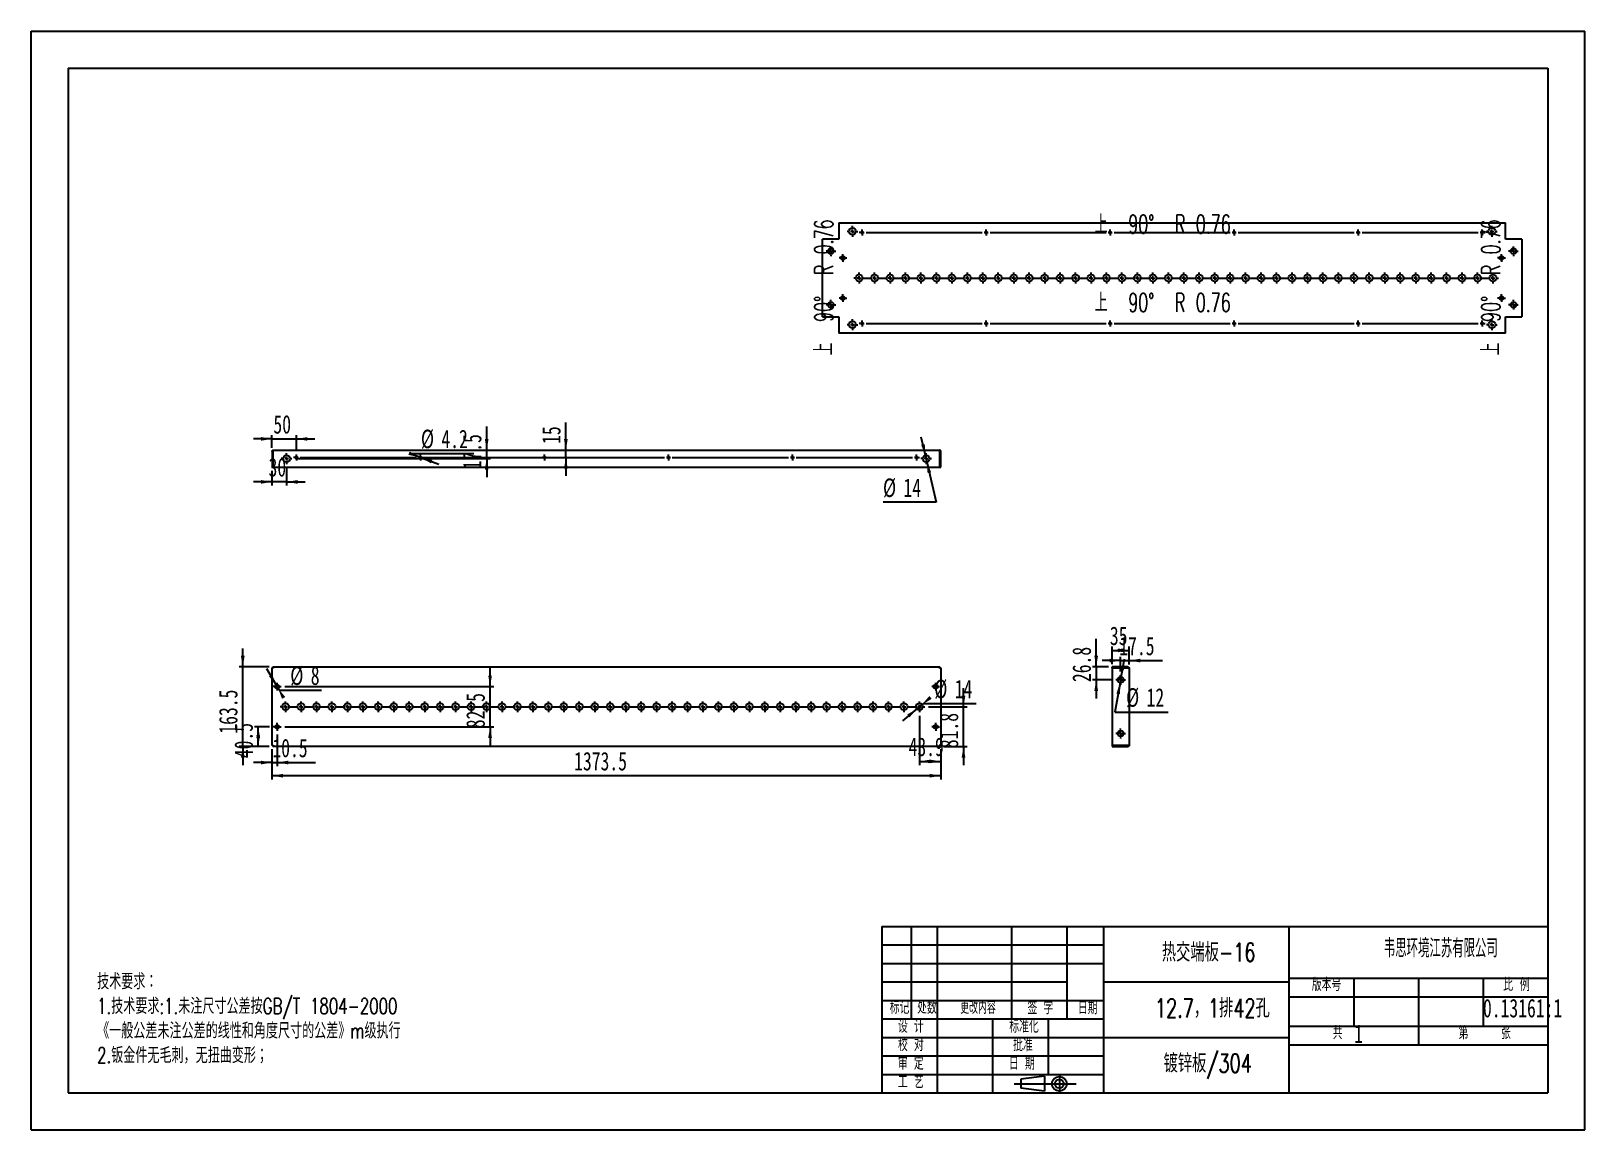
# Model space of a CAD drawing. Extents: x 0 to 3191, y 0 to 2257.
import ezdxf

# ---------------------------------------------------------------- set-up
doc = ezdxf.new("R2010")
doc.units = 0
doc.header["$LTSCALE"] = 7.598189
doc.layers.get('0').update_dxf_attribs({"linetype": 'CONTINUOUS'})
for name, color, linetype in [('粗实线', 7, 'CONTINUOUS'), ('细实线', 7, 'CONTINUOUS'), ('轮廓线层', 7, 'CONTINUOUS')]:
    doc.layers.add(name, color=color, linetype=linetype)
doc.styles.add('SLDTEXTSTYLE0', font='TXT', dxfattribs={"width": 0.7, "bigfont": 'bigfont'})
doc.styles.add('SLDTEXTSTYLE1', font='TXT', dxfattribs={"width": 0.56, "bigfont": 'bigfont'})
doc.styles.add('SLDTEXTSTYLE2', font='TXT', dxfattribs={"width": 0.49, "bigfont": 'bigfont'})
doc.styles.add('SLDTEXTSTYLE3', font='TXT', dxfattribs={"width": 0.54, "bigfont": 'bigfont'})
doc.styles.add('SLDTEXTSTYLE4', font='TXT', dxfattribs={"width": 0.63, "bigfont": 'bigfont'})
doc.styles.add('SLDTEXTSTYLE5', font='TXT', dxfattribs={"width": 0.586667, "bigfont": 'bigfont'})
doc.styles.add('SLDTEXTSTYLE6', font='TXT', dxfattribs={"width": 0.7})
doc.styles.add('SLDTEXTSTYLE7', font='TXT', dxfattribs={"width": 0.628571, "bigfont": 'bigfont'})
doc.dimstyles.new('SLDDIMSTYLE0', dxfattribs={"dimtxt": 37.990945, "dimasz": 22.794567, "dimexe": 0, "dimexo": 0.0625, "dimgap": 9.497736, "dimtad": 2, "dimdec": 1, "dimrnd": 1e-09, "dimzin": 12, "dimtxsty": 'SLDTEXTSTYLE6', "dimsah": 1, "dimcen": 0.09, "dimazin": 3, "dimtfac": 1, "dimtdec": 1, "dimtofl": 0, "dimtmove": 0, "dimatfit": 3, "dimtolj": 1, "dimtzin": 12})
doc.dimstyles.new('SLDDIMSTYLE1', dxfattribs={"dimtxt": 37.990945, "dimasz": 22.794567, "dimexe": 0, "dimexo": 0.0625, "dimgap": 9.497736, "dimtad": 2, "dimdec": 1, "dimrnd": 1e-09, "dimzin": 12, "dimtxsty": 'SLDTEXTSTYLE6', "dimsah": 1, "dimcen": 0.09, "dimazin": 3, "dimtfac": 1, "dimtdec": 1, "dimtmove": 0, "dimatfit": 3, "dimtolj": 1, "dimtzin": 12})
doc.dimstyles.new('SLDDIMSTYLE2', dxfattribs={"dimtxt": 37.990945, "dimasz": 22.794567, "dimexe": 0, "dimexo": 0.0625, "dimgap": 9.497736, "dimtad": 0, "dimtih": 1, "dimtoh": 1, "dimdec": 1, "dimrnd": 1e-09, "dimzin": 12, "dimtxsty": 'SLDTEXTSTYLE6', "dimsah": 1, "dimcen": 0, "dimazin": 3, "dimtfac": 1, "dimtdec": 1, "dimtmove": 0, "dimatfit": 3, "dimtolj": 1, "dimtzin": 12})

msp = doc.modelspace()

# ---------------------------------------------------------------- texts
at = {"color": 7, "linetype": 'CONTINUOUS', "char_height": 37.9909, "attachment_point": 2, "rotation": 90, "style": 'SLDTEXTSTYLE7'}
for insert in [(1609.02, 1730.2), (2979.1, 1730.2)]:
    msp.add_mtext('上  90°  R 0.76', dxfattribs=dict(at, insert=insert))
at = {"color": 7, "linetype": 'CONTINUOUS', "char_height": 37.9909, "attachment_point": 2, "style": 'SLDTEXTSTYLE7'}
for insert in [(2324.21, 1879.07), (2324.21, 1718.13)]:
    msp.add_mtext('上  90°  R 0.76', dxfattribs=dict(at, insert=insert))
at = {"layer": '细实线', "color": 7}
for s, insert, char_height, attachment_point, style in [('热交端板-16', (2418.5, 383.8), 37.991, 2, 'SLDTEXTSTYLE0'), ('韦思环境江苏有限公司', (2895.32, 392.12), 37.991, 2, 'SLDTEXTSTYLE1'), ('12.7，1排42孔', (2426.07, 269.15), 37.991, 2, 'SLDTEXTSTYLE0'), ('0.13161:1', (3063.26, 269.15), 37.991, 2, 'SLDTEXTSTYLE6'), ('1', (2717.2, 216.38), 37.99, 1, 'SLDTEXTSTYLE6'), ('1', (2717.2, 216.38), 37.99, 1, 'SLDTEXTSTYLE6'), ('镀锌板/304', (2416.49, 155.89), 37.991, 2, 'SLDTEXTSTYLE0')]:
    msp.add_mtext(s, dxfattribs=dict(at, insert=insert, char_height=char_height, attachment_point=attachment_point, style=style))
at = {"layer": '细实线', "attachment_point": 2}
for s, insert, char_height, style in [('版本号', (2660.59, 311.86), 26.594, 'SLDTEXTSTYLE4'), ('比 例', (3050.71, 311.86), 26.594, 'SLDTEXTSTYLE5'), ('标记', (1783.65, 264.93), 26.594, 'SLDTEXTSTYLE1'), ('处数', (1839.88, 264.93), 26.594, 'SLDTEXTSTYLE1'), ('更改内容', (1944.86, 264.93), 26.594, 'SLDTEXTSTYLE2'), ('签 字', (2072.81, 264.1), 26.594, 'SLDTEXTSTYLE3'), ('日期', (2169.99, 264.1), 26.594, 'SLDTEXTSTYLE1'), ('设 计', (1806.88, 226.11), 26.594, 'SLDTEXTSTYLE3'), ('标准化', (2039.27, 226.11), 26.594, 'SLDTEXTSTYLE1'), ('共', (2683.38, 212.87), 26.59, 'SLDTEXTSTYLE4'), ('第', (2941.92, 212.87), 26.59, 'SLDTEXTSTYLE4'), ('张', (3028.92, 212.87), 26.59, 'SLDTEXTSTYLE4'), ('张', (3028.92, 212.87), 26.59, 'SLDTEXTSTYLE4'), ('校 对', (1806.88, 188.31), 26.594, 'SLDTEXTSTYLE3'), ('批准', (2037.02, 188.31), 26.594, 'SLDTEXTSTYLE1'), ('审 定', (1806.88, 150.13), 26.594, 'SLDTEXTSTYLE3'), ('日 期', (2034.82, 150.13), 26.594, 'SLDTEXTSTYLE3'), ('工 艺', (1806.88, 112.14), 26.594, 'SLDTEXTSTYLE3')]:
    msp.add_mtext(s, dxfattribs=dict(at, insert=insert, char_height=char_height, style=style))

# ---------------------------------------------------------------- blocks, each defined once
blk = doc.blocks.new('块6')
at = {"color": 7, "linetype": 'CONTINUOUS'}
for p, q in [((966.9, 1179.7), (906.1, 1172.1)), ((906.1, 1172.1), (906.1, 1149.3)), ((966.9, 1179.7), (966.9, 1141.7)), ((966.9, 1141.7), (906.1, 1149.3))]:
    blk.add_line(p, q, dxfattribs=at)
at = {"layer": '轮廓线层', "color": 7}
for p, q in [((888.9, 1160.4), (1047.9, 1160.4)), ((1004.7, 1182.9), (1004.7, 1138))]:
    blk.add_line(p, q, dxfattribs=at)
for radius in [19, 11.4]:
    blk.add_circle((1004.7, 1160.4), radius, dxfattribs=at)
blk = doc.blocks.new('SW_NOTE_0')
at = {"layer": '细实线', "color": 0, "attachment_point": 1, "style": 'SLDTEXTSTYLE0'}
for s, insert, char_height in [('技术要求：', (0, 41.5), 32.17), ('1.技术要求:1.未注尺寸公差按GB/T 1804-2000', (0, -9), 32.166), ('《一般公差未注公差的线性和角度尺寸的公差》m级执行', (0, -59.5), 32.166), ('2.钣金件无毛刺，无扭曲变形；', (0, -110), 32.166)]:
    blk.add_mtext(s, dxfattribs=dict(at, insert=insert, char_height=char_height))
blk = doc.blocks.new('_D')
at = {"layer": '细实线'}
for p, q in [((494.8, 781.7), (494.8, 719.8)), ((1868.3, 781.7), (1868.3, 719.8)), ((1868.3, 727.4), (494.8, 727.4))]:
    blk.add_line(p, q, dxfattribs=at)
for points in [[(494.8, 727.4), (517.6, 723.6), (517.6, 731.2)], [(1868.3, 727.4), (1845.5, 731.2), (1845.5, 723.6)]]:
    blk.add_solid(points, dxfattribs=at)
at = {"layer": '细实线', "insert": (1115.3, 776.3), "char_height": 37.99, "attachment_point": 1, "style": 'SLDTEXTSTYLE6'}
blk.add_mtext('1373.5', dxfattribs=at)
blk = doc.blocks.new('_D_1')
at = {"layer": '细实线'}
for p, q in [((434.8, 950.9), (434.8, 988.9)), ((489.2, 950.9), (427.2, 950.9)), ((434.8, 787.4), (434.8, 950.9)), ((489.2, 787.4), (427.2, 787.4)), ((434.8, 787.4), (434.8, 749.4))]:
    blk.add_line(p, q, dxfattribs=at)
for points in [[(434.8, 950.9), (438.6, 973.7), (431, 973.7)], [(434.8, 787.4), (431, 764.6), (438.6, 764.6)]]:
    blk.add_solid(points, dxfattribs=at)
at = {"layer": '细实线', "insert": (385.8, 813.8), "char_height": 37.99, "attachment_point": 1, "rotation": 90, "style": 'SLDTEXTSTYLE6'}
blk.add_mtext('163.5', dxfattribs=at)
blk = doc.blocks.new('_D_2')
at = {"layer": '细实线'}
for p, q in [((1824.4, 850.5), (1824.4, 749.2)), ((1868.3, 781.7), (1868.3, 749.2)), ((1824.4, 756.8), (1868.3, 756.8))]:
    blk.add_line(p, q, dxfattribs=at)
for points in [[(1824.4, 756.8), (1847.2, 753), (1847.2, 760.6)], [(1868.3, 756.8), (1845.5, 760.6), (1845.5, 753)]]:
    blk.add_solid(points, dxfattribs=at)
at = {"layer": '细实线', "insert": (1802.2, 805.8), "char_height": 37.99, "attachment_point": 1, "style": 'SLDTEXTSTYLE6'}
blk.add_mtext('43.9', dxfattribs=at)
blk = doc.blocks.new('_D_3')
at = {"layer": '细实线'}
for p, q in [((1915, 869.1), (1915, 907.1)), ((1843, 869.1), (1922.6, 869.1)), ((1915, 787.4), (1915, 869.1)), ((1874, 787.4), (1922.6, 787.4)), ((1915, 787.4), (1915, 749.4))]:
    blk.add_line(p, q, dxfattribs=at)
for points in [[(1915, 869.1), (1918.8, 891.9), (1911.2, 891.9)], [(1915, 787.4), (1911.2, 764.6), (1918.8, 764.6)]]:
    blk.add_solid(points, dxfattribs=at)
at = {"layer": '细实线', "insert": (1866, 784), "char_height": 37.99, "attachment_point": 1, "rotation": 90, "style": 'SLDTEXTSTYLE6'}
blk.add_mtext('81.8', dxfattribs=at)
blk = doc.blocks.new('_D_4')
at = {"layer": '细实线'}
for p, q in [((1819.1, 864.6), (1789.9, 840.2)), ((1819.1, 864.6), (1829.8, 873.6)), ((1829.8, 873.6), (1832.2, 875.6)), ((1832.2, 875.6), (1941.2, 875.6))]:
    blk.add_line(p, q, dxfattribs=at)
for points in [[(1819.1, 864.6), (1799.2, 852.9), (1804, 847.1)], [(1829.8, 873.6), (1849.7, 885.3), (1844.8, 891.2)]]:
    blk.add_solid(points, dxfattribs=at)
at = {"layer": '细实线', "char_height": 37.99, "attachment_point": 1, "style": 'SLDTEXTSTYLE6'}
for s, insert in [('%%c', (1855, 924.6)), ('14', (1897, 924.6))]:
    blk.add_mtext(s, dxfattribs=dict(at, insert=insert))
blk = doc.blocks.new('_D_5')
at = {"layer": '细实线'}
for p, q in [((942.7, 910.4), (942.7, 948.4)), ((520.9, 910.4), (950.3, 910.4)), ((942.7, 827.9), (942.7, 910.4)), ((520.9, 827.9), (950.3, 827.9)), ((942.7, 827.9), (942.7, 789.9))]:
    blk.add_line(p, q, dxfattribs=at)
for points in [[(942.7, 910.4), (946.5, 933.2), (938.9, 933.2)], [(942.7, 827.9), (938.9, 805.1), (946.5, 805.1)]]:
    blk.add_solid(points, dxfattribs=at)
at = {"layer": '细实线', "insert": (893.7, 824.9), "char_height": 37.99, "attachment_point": 1, "rotation": 90, "style": 'SLDTEXTSTYLE6'}
blk.add_mtext('82.5', dxfattribs=at)
blk = doc.blocks.new('_D_6')
at = {"layer": '细实线'}
for p, q in [((489.7, 827.9), (458.9, 827.9)), ((466.5, 787.4), (466.5, 827.9)), ((489.2, 787.4), (458.9, 787.4))]:
    blk.add_line(p, q, dxfattribs=at)
for points in [[(466.5, 827.9), (462.7, 805.1), (470.3, 805.1)], [(466.5, 787.4), (470.3, 810.2), (462.7, 810.2)]]:
    blk.add_solid(points, dxfattribs=at)
at = {"layer": '细实线', "insert": (417.5, 763.4), "char_height": 37.99, "attachment_point": 1, "rotation": 90, "style": 'SLDTEXTSTYLE6'}
blk.add_mtext('40.5', dxfattribs=at)
blk = doc.blocks.new('_D_7')
at = {"layer": '细实线'}
for p, q in [((505.3, 812.3), (505.3, 746.9)), ((494.8, 781.7), (494.8, 746.9)), ((494.8, 754.5), (456.8, 754.5)), ((494.8, 754.5), (505.3, 754.5)), ((505.3, 754.5), (584, 754.5))]:
    blk.add_line(p, q, dxfattribs=at)
for points in [[(494.8, 754.5), (472, 758.3), (472, 750.7)], [(505.3, 754.5), (528.1, 750.7), (528.1, 758.3)]]:
    blk.add_solid(points, dxfattribs=at)
at = {"layer": '细实线', "insert": (495.6, 803.4), "char_height": 37.99, "attachment_point": 1, "style": 'SLDTEXTSTYLE6'}
blk.add_mtext('10.5', dxfattribs=at)
blk = doc.blocks.new('_D_8')
at = {"layer": '细实线'}
for p, q in [((503.3, 913.8), (484.3, 946.7)), ((503.3, 913.8), (507.3, 906.9)), ((507.3, 906.9), (509.6, 902.9)), ((509.6, 902.9), (596.5, 902.9))]:
    blk.add_line(p, q, dxfattribs=at)
for points in [[(503.3, 913.8), (495.2, 935.5), (488.6, 931.7)], [(507.3, 906.9), (515.4, 885.3), (522, 889.1)]]:
    blk.add_solid(points, dxfattribs=at)
at = {"layer": '细实线', "attachment_point": 1, "style": 'SLDTEXTSTYLE6'}
for s, insert, char_height in [('%%c', (532.4, 951.9), 37.99), ('8', (574.4, 951.9), 38)]:
    blk.add_mtext(s, dxfattribs=dict(at, insert=insert, char_height=char_height))
blk = doc.blocks.new('SW_CENTERMARKSYMBOL_0')
at = {"layer": '细实线', "color": 0}
for p, q in [((-1278, 0), (-1281, 0)), ((-1270, 0), (-1274, 0)), ((-1270, 8), (-1270, 11)), ((-1270, 0), (-1270, 4)), ((-1270, 0), (-1270, -4)), ((-1270, 0), (-1266, 0)), ((-1262, 0), (-1246.25, 0)), ((-1238.25, 0), (-1242.25, 0)), ((-1238.25, 8), (-1238.25, 11)), ((-1238.25, 0), (-1238.25, 4)), ((-1238.25, 0), (-1238.25, -4)), ((-1238.25, 0), (-1234.25, 0)), ((-1230.25, 0), (-1214.5, 0)), ((-1206.5, 0), (-1210.5, 0)), ((-1206.5, 8), (-1206.5, 11)), ((-1206.5, 0), (-1206.5, 4)), ((-1206.5, 0), (-1206.5, -4)), ((-1206.5, 0), (-1202.5, 0)), ((-1198.5, 0), (-1182.75, 0)), ((-1174.75, 0), (-1178.75, 0)), ((-1174.75, 8), (-1174.75, 11)), ((-1174.75, 0), (-1174.75, 4)), ((-1174.75, 0), (-1174.75, -4)), ((-1174.75, 0), (-1170.75, 0)), ((-1166.75, 0), (-1151, 0)), ((-1143, 0), (-1147, 0)), ((-1143, 8), (-1143, 11)), ((-1143, 0), (-1143, 4)), ((-1143, 0), (-1143, -4)), ((-1143, 0), (-1139, 0)), ((-1135, 0), (-1119.25, 0)), ((-1111.25, 0), (-1115.25, 0)), ((-1111.25, 8), (-1111.25, 11)), ((-1111.25, 0), (-1111.25, 4)), ((-1111.25, 0), (-1111.25, -4)), ((-1111.25, 0), (-1107.25, 0)), ((-1103.25, 0), (-1087.5, 0)), ((-1079.5, 0), (-1083.5, 0)), ((-1079.5, 8), (-1079.5, 11)), ((-1079.5, 0), (-1079.5, 4)), ((-1079.5, 0), (-1079.5, -4)), ((-1079.5, 0), (-1075.5, 0)), ((-1071.5, 0), (-1055.75, 0)), ((-1047.75, 0), (-1051.75, 0)), ((-1047.75, 8), (-1047.75, 11)), ((-1047.75, 0), (-1047.75, 4)), ((-1047.75, 0), (-1047.75, -4)), ((-1047.75, 0), (-1043.75, 0)), ((-1039.75, 0), (-1024, 0)), ((-1016, 0), (-1020, 0)), ((-1016, 8), (-1016, 11)), ((-1016, 0), (-1016, 4)), ((-1016, 0), (-1016, -4)), ((-1016, 0), (-1012, 0)), ((-1008, 0), (-992.25, 0)), ((-984.25, 0), (-988.25, 0)), ((-984.25, 8), (-984.25, 11)), ((-984.25, 0), (-984.25, 4)), ((-984.25, 0), (-984.25, -4)), ((-984.25, 0), (-980.25, 0)), ((-976.25, 0), (-960.5, 0)), ((-952.5, 0), (-956.5, 0)), ((-952.5, 8), (-952.5, 11)), ((-952.5, 0), (-952.5, 4)), ((-952.5, 0), (-952.5, -4)), ((-952.5, 0), (-948.5, 0)), ((-944.5, 0), (-928.75, 0)), ((-920.75, 0), (-924.75, 0)), ((-920.75, 8), (-920.75, 11)), ((-920.75, 0), (-920.75, 4)), ((-920.75, 0), (-920.75, -4)), ((-920.75, 0), (-916.75, 0)), ((-912.75, 0), (-897, 0)), ((-889, 0), (-893, 0)), ((-889, 8), (-889, 11)), ((-889, 0), (-889, 4)), ((-889, 0), (-889, -4)), ((-889, 0), (-885, 0)), ((-881, 0), (-865.25, 0)), ((-857.25, 0), (-861.25, 0)), ((-857.25, 8), (-857.25, 11)), ((-857.25, 0), (-857.25, 4)), ((-857.25, 0), (-857.25, -4)), ((-857.25, 0), (-853.25, 0)), ((-849.25, 0), (-833.5, 0)), ((-825.5, 0), (-829.5, 0)), ((-825.5, 8), (-825.5, 11)), ((-825.5, 0), (-825.5, 4)), ((-825.5, 0), (-825.5, -4)), ((-825.5, 0), (-821.5, 0)), ((-817.5, 0), (-801.75, 0)), ((-793.75, 0), (-797.75, 0)), ((-793.75, 8), (-793.75, 11)), ((-793.75, 0), (-793.75, 4)), ((-793.75, 0), (-793.75, -4)), ((-793.75, 0), (-789.75, 0)), ((-785.75, 0), (-770, 0)), ((-762, 0), (-766, 0)), ((-762, 8), (-762, 11)), ((-762, 0), (-762, 4)), ((-762, 0), (-762, -4)), ((-762, 0), (-758, 0)), ((-754, 0), (-738.25, 0)), ((-730.25, 0), (-734.25, 0)), ((-730.25, 8), (-730.25, 11)), ((-730.25, 0), (-730.25, 4)), ((-730.25, 0), (-730.25, -4)), ((-730.25, 0), (-726.25, 0)), ((-722.25, 0), (-706.5, 0)), ((-698.5, 0), (-702.5, 0)), ((-698.5, 8), (-698.5, 11)), ((-698.5, 0), (-698.5, 4)), ((-698.5, 0), (-698.5, -4)), ((-698.5, 0), (-694.5, 0)), ((-690.5, 0), (-674.75, 0)), ((-666.75, 0), (-670.75, 0)), ((-666.75, 8), (-666.75, 11)), ((-666.75, 0), (-666.75, 4)), ((-666.75, 0), (-666.75, -4)), ((-666.75, 0), (-662.75, 0)), ((-658.75, 0), (-643, 0)), ((-635, 0), (-639, 0)), ((-635, 8), (-635, 11)), ((-635, 0), (-635, 4)), ((-635, 0), (-635, -4)), ((-635, 0), (-631, 0)), ((-627, 0), (-611.25, 0)), ((-603.25, 0), (-607.25, 0)), ((-603.25, 8), (-603.25, 11)), ((-603.25, 0), (-603.25, 4)), ((-603.25, 0), (-603.25, -4)), ((-603.25, 0), (-599.25, 0)), ((-595.25, 0), (-579.5, 0)), ((-571.5, 0), (-575.5, 0)), ((-571.5, 8), (-571.5, 11)), ((-571.5, 0), (-571.5, 4)), ((-571.5, 0), (-571.5, -4)), ((-571.5, 0), (-567.5, 0)), ((-563.5, 0), (-547.75, 0)), ((-539.75, 0), (-543.75, 0)), ((-539.75, 8), (-539.75, 11)), ((-539.75, 0), (-539.75, 4)), ((-539.75, 0), (-539.75, -4)), ((-539.75, 0), (-535.75, 0)), ((-531.75, 0), (-516, 0)), ((-508, 0), (-512, 0)), ((-508, 8), (-508, 11)), ((-508, 0), (-508, 4)), ((-508, 0), (-508, -4)), ((-508, 0), (-504, 0)), ((-500, 0), (-484.25, 0)), ((-476.25, 0), (-480.25, 0)), ((-476.25, 8), (-476.25, 11)), ((-476.25, 0), (-476.25, 4)), ((-476.25, 0), (-476.25, -4)), ((-476.25, 0), (-472.25, 0)), ((-468.25, 0), (-452.5, 0)), ((-444.5, 0), (-448.5, 0)), ((-444.5, 8), (-444.5, 11)), ((-444.5, 0), (-444.5, 4)), ((-444.5, 0), (-444.5, -4)), ((-444.5, 0), (-440.5, 0)), ((-436.5, 0), (-420.75, 0)), ((-412.75, 0), (-416.75, 0)), ((-412.75, 8), (-412.75, 11)), ((-412.75, 0), (-412.75, 4)), ((-412.75, 0), (-412.75, -4)), ((-412.75, 0), (-408.75, 0)), ((-404.75, 0), (-389, 0)), ((-381, 0), (-385, 0)), ((-381, 8), (-381, 11)), ((-381, 0), (-381, 4)), ((-381, 0), (-381, -4)), ((-381, 0), (-377, 0)), ((-373, 0), (-357.25, 0)), ((-349.25, 0), (-353.25, 0)), ((-349.25, 8), (-349.25, 11)), ((-349.25, 0), (-349.25, 4)), ((-349.25, 0), (-349.25, -4)), ((-349.25, 0), (-345.25, 0)), ((-341.25, 0), (-325.5, 0)), ((-317.5, 0), (-321.5, 0)), ((-317.5, 8), (-317.5, 11)), ((-317.5, 0), (-317.5, 4)), ((-317.5, 0), (-317.5, -4)), ((-317.5, 0), (-313.5, 0)), ((-309.5, 0), (-293.75, 0)), ((-285.75, 0), (-289.75, 0)), ((-285.75, 8), (-285.75, 11)), ((-285.75, 0), (-285.75, 4)), ((-285.75, 0), (-285.75, -4)), ((-285.75, 0), (-281.75, 0)), ((-277.75, 0), (-262, 0)), ((-254, 0), (-258, 0)), ((-254, 8), (-254, 11)), ((-254, 0), (-254, 4)), ((-254, 0), (-254, -4)), ((-254, 0), (-250, 0)), ((-246, 0), (-230.25, 0)), ((-222.25, 0), (-226.25, 0)), ((-222.25, 8), (-222.25, 11)), ((-222.25, 0), (-222.25, 4)), ((-222.25, 0), (-222.25, -4)), ((-222.25, 0), (-218.25, 0)), ((-214.25, 0), (-198.5, 0)), ((-190.5, 0), (-194.5, 0)), ((-190.5, 8), (-190.5, 11)), ((-190.5, 0), (-190.5, 4)), ((-190.5, 0), (-190.5, -4)), ((-190.5, 0), (-186.5, 0)), ((-182.5, 0), (-166.75, 0)), ((-158.75, 0), (-162.75, 0)), ((-158.75, 8), (-158.75, 11)), ((-158.75, 0), (-158.75, 4)), ((-158.75, 0), (-158.75, -4)), ((-158.75, 0), (-154.75, 0)), ((-150.75, 0), (-135, 0)), ((-127, 0), (-131, 0)), ((-127, 8), (-127, 11)), ((-127, 0), (-127, 4)), ((-127, 0), (-127, -4)), ((-127, 0), (-123, 0)), ((-119, 0), (-103.25, 0)), ((-95.25, 0), (-99.25, 0)), ((-95.25, 8), (-95.25, 11)), ((-95.25, 0), (-95.25, 4)), ((-95.25, 0), (-95.25, -4)), ((-95.25, 0), (-91.25, 0)), ((-87.25, 0), (-71.5, 0)), ((-63.5, 0), (-67.5, 0)), ((-63.5, 8), (-63.5, 11)), ((-63.5, 0), (-63.5, 4)), ((-63.5, 0), (-63.5, -4)), ((-63.5, 0), (-59.5, 0)), ((-55.5, 0), (-39.75, 0)), ((-31.75, 0), (-35.75, 0)), ((-31.75, 8), (-31.75, 11)), ((-31.75, 0), (-31.75, 4)), ((-31.75, 0), (-31.75, -4)), ((-31.75, 0), (-27.75, 0)), ((-23.75, 0), (-8, 0)), ((0, 0), (-4, 0)), ((0, 8), (0, 11)), ((0, 0), (0, 4)), ((0, 0), (0, -4)), ((0, 0), (4, 0)), ((8, 0), (23.75, 0)), ((31.75, 0), (27.75, 0)), ((31.75, 8), (31.75, 11)), ((31.75, 0), (31.75, 4)), ((31.75, 0), (31.75, -4)), ((31.75, 0), (35.75, 0)), ((39.75, 0), (42.75, 0)), ((-1270, -8), (-1270, -11)), ((-1238.25, -8), (-1238.25, -11)), ((-1206.5, -8), (-1206.5, -11)), ((-1174.75, -8), (-1174.75, -11)), ((-1143, -8), (-1143, -11)), ((-1111.25, -8), (-1111.25, -11)), ((-1079.5, -8), (-1079.5, -11)), ((-1047.75, -8), (-1047.75, -11)), ((-1016, -8), (-1016, -11)), ((-984.25, -8), (-984.25, -11)), ((-952.5, -8), (-952.5, -11)), ((-920.75, -8), (-920.75, -11)), ((-889, -8), (-889, -11)), ((-857.25, -8), (-857.25, -11)), ((-825.5, -8), (-825.5, -11)), ((-793.75, -8), (-793.75, -11)), ((-762, -8), (-762, -11)), ((-730.25, -8), (-730.25, -11)), ((-698.5, -8), (-698.5, -11)), ((-666.75, -8), (-666.75, -11)), ((-635, -8), (-635, -11)), ((-603.25, -8), (-603.25, -11)), ((-571.5, -8), (-571.5, -11)), ((-539.75, -8), (-539.75, -11)), ((-508, -8), (-508, -11)), ((-476.25, -8), (-476.25, -11)), ((-444.5, -8), (-444.5, -11)), ((-412.75, -8), (-412.75, -11)), ((-381, -8), (-381, -11)), ((-349.25, -8), (-349.25, -11)), ((-317.5, -8), (-317.5, -11)), ((-285.75, -8), (-285.75, -11)), ((-254, -8), (-254, -11)), ((-222.25, -8), (-222.25, -11)), ((-190.5, -8), (-190.5, -11)), ((-158.75, -8), (-158.75, -11)), ((-127, -8), (-127, -11)), ((-95.25, -8), (-95.25, -11)), ((-63.5, -8), (-63.5, -11)), ((-31.75, -8), (-31.75, -11)), ((0, -8), (0, -11)), ((31.75, -8), (31.75, -11))]:
    blk.add_line(p, q, dxfattribs=at)
blk = doc.blocks.new('SW_CENTERMARKSYMBOL_1')
at = {"layer": '细实线', "color": 0}
for p, q in [((-4, 0), (-8, 0)), ((0, 0), (-4, 0)), ((0, 4), (0, 8)), ((0, 0), (0, 4)), ((0, 0), (0, -4)), ((0, 0), (4, 0)), ((4, 0), (8, 0)), ((0, -4), (0, -8))]:
    blk.add_line(p, q, dxfattribs=at)
blk = doc.blocks.new('SW_CENTERMARKSYMBOL_2')
at = {"layer": '细实线', "color": 0}
for p, q in [((-4, 0), (-8, 0)), ((0, 0), (-4, 0)), ((0, 4), (0, 8)), ((0, 0), (0, 4)), ((0, 0), (0, -4)), ((0, 0), (4, 0)), ((4, 0), (8, 0)), ((0, -4), (0, -8))]:
    blk.add_line(p, q, dxfattribs=at)
blk = doc.blocks.new('SW_CENTERMARKSYMBOL_3')
at = {"layer": '细实线', "color": 0}
for p, q in [((-4, 0), (-8, 0)), ((0, 0), (-4, 0)), ((0, 4), (0, 8)), ((0, 0), (0, 4)), ((0, 0), (0, -4)), ((0, 0), (4, 0)), ((4, 0), (8, 0)), ((0, -4), (0, -8))]:
    blk.add_line(p, q, dxfattribs=at)
blk = doc.blocks.new('SW_CENTERMARKSYMBOL_4')
at = {"layer": '细实线', "color": 0}
for p, q in [((-4, 0), (-8, 0)), ((0, 0), (-4, 0)), ((0, 4), (0, 8)), ((0, 0), (0, 4)), ((0, 0), (0, -4)), ((0, 0), (4, 0)), ((4, 0), (8, 0)), ((0, -4), (0, -8))]:
    blk.add_line(p, q, dxfattribs=at)
blk = doc.blocks.new('_D_9')
at = {"layer": '细实线'}
for p, q in [((2220.2, 956.5), (2220.2, 992.5)), ((2255.2, 955.8), (2255.2, 992.5)), ((2220.2, 984.9), (2255.2, 984.9))]:
    blk.add_line(p, q, dxfattribs=at)
for points in [[(2220.2, 984.9), (2243, 981.1), (2243, 988.7)], [(2255.2, 984.9), (2232.4, 988.7), (2232.4, 981.1)]]:
    blk.add_solid(points, dxfattribs=at)
at = {"layer": '细实线', "insert": (2215.6, 1033.8), "char_height": 37.99, "attachment_point": 1, "style": 'SLDTEXTSTYLE6'}
blk.add_mtext('35', dxfattribs=at)
blk = doc.blocks.new('_D_10')
at = {"layer": '细实线'}
for p, q in [((2237.7, 963.9), (2199.7, 963.9)), ((2237.7, 941.7), (2237.7, 971.5)), ((2237.7, 963.9), (2255.2, 963.9)), ((2255.2, 955.8), (2255.2, 971.5)), ((2255.2, 963.9), (2323.4, 963.9))]:
    blk.add_line(p, q, dxfattribs=at)
for points in [[(2237.7, 963.9), (2214.9, 967.7), (2214.9, 960.1)], [(2255.2, 963.9), (2278, 960.1), (2278, 967.7)]]:
    blk.add_solid(points, dxfattribs=at)
at = {"layer": '细实线', "insert": (2235, 1012.9), "char_height": 37.99, "attachment_point": 1, "style": 'SLDTEXTSTYLE6'}
blk.add_mtext('17.5', dxfattribs=at)
blk = doc.blocks.new('_D_11')
at = {"layer": '细实线'}
for p, q in [((2187.5, 950.9), (2187.5, 1008.2)), ((2212.6, 950.9), (2179.9, 950.9)), ((2187.5, 950.9), (2187.5, 924.1)), ((2220.1, 924.1), (2179.9, 924.1)), ((2187.5, 924.1), (2187.5, 886.1))]:
    blk.add_line(p, q, dxfattribs=at)
for points in [[(2187.5, 950.9), (2191.3, 973.7), (2183.7, 973.7)], [(2187.5, 924.1), (2183.7, 901.3), (2191.3, 901.3)]]:
    blk.add_solid(points, dxfattribs=at)
at = {"layer": '细实线', "insert": (2138.6, 919.7), "char_height": 37.99, "attachment_point": 1, "rotation": 90, "style": 'SLDTEXTSTYLE6'}
blk.add_mtext('26.8', dxfattribs=at)
blk = doc.blocks.new('_D_12')
at = {"layer": '细实线'}
for p, q in [((2238.8, 930), (2245.3, 967.4)), ((2238.8, 930), (2236.7, 918.2)), ((2236.7, 918.2), (2226.1, 858.2)), ((2226.1, 858.2), (2335.1, 858.2))]:
    blk.add_line(p, q, dxfattribs=at)
for points in [[(2238.8, 930), (2246.5, 951.8), (2239, 953.1)], [(2236.7, 918.2), (2229, 896.4), (2236.5, 895)]]:
    blk.add_solid(points, dxfattribs=at)
at = {"layer": '细实线', "char_height": 37.99, "attachment_point": 1, "style": 'SLDTEXTSTYLE6'}
for s, insert in [('%%c', (2248.9, 907.1)), ('12', (2290.9, 907.1))]:
    blk.add_mtext(s, dxfattribs=dict(at, insert=insert))
blk = doc.blocks.new('SW_CENTERMARKSYMBOL_5')
at = {"layer": '细实线', "color": 0}
for p, q in [((-8, 0), (-10, 0)), ((0, 0), (-4, 0)), ((0, 8), (0, 10)), ((0, 0), (0, 4)), ((0, 0), (0, -4)), ((0, 0), (4, 0)), ((8, 0), (10, 0)), ((0, -8), (0, -10))]:
    blk.add_line(p, q, dxfattribs=at)
blk = doc.blocks.new('SW_CENTERMARKSYMBOL_6')
at = {"layer": '细实线', "color": 0}
for p, q in [((-8, 0), (-10, 0)), ((0, 0), (-4, 0)), ((0, 8), (0, 10)), ((0, 0), (0, 4)), ((0, 0), (0, -4)), ((0, 0), (4, 0)), ((8, 0), (10, 0)), ((0, -8), (0, -10))]:
    blk.add_line(p, q, dxfattribs=at)
blk = doc.blocks.new('_D_13')
at = {"layer": '细实线'}
for p, q in [((494.8, 1419.1), (456.8, 1419.1)), ((494.8, 1401), (494.8, 1426.7)), ((494.8, 1419.1), (544.8, 1419.1)), ((544.8, 1394.8), (544.8, 1426.7)), ((544.8, 1419.1), (582.8, 1419.1))]:
    blk.add_line(p, q, dxfattribs=at)
for points in [[(494.8, 1419.1), (472, 1422.9), (472, 1415.3)], [(544.8, 1419.1), (567.6, 1415.3), (567.6, 1422.9)]]:
    blk.add_solid(points, dxfattribs=at)
at = {"layer": '细实线', "insert": (497.7, 1468.1), "char_height": 37.99, "attachment_point": 1, "style": 'SLDTEXTSTYLE6'}
blk.add_mtext('50', dxfattribs=at)
blk = doc.blocks.new('_D_14')
at = {"layer": '细实线'}
for p, q in [((494.8, 1353.5), (494.8, 1323.2)), ((524.8, 1360), (524.8, 1323.2)), ((494.8, 1330.8), (456.8, 1330.8)), ((524.8, 1330.8), (494.8, 1330.8)), ((524.8, 1330.8), (562.8, 1330.8))]:
    blk.add_line(p, q, dxfattribs=at)
for points in [[(494.8, 1330.8), (472, 1334.6), (472, 1327)], [(524.8, 1330.8), (547.6, 1327), (547.6, 1334.6)]]:
    blk.add_solid(points, dxfattribs=at)
at = {"layer": '细实线', "insert": (487.7, 1379.8), "char_height": 37.99, "attachment_point": 1, "style": 'SLDTEXTSTYLE6'}
blk.add_mtext('30', dxfattribs=at)
blk = doc.blocks.new('_D_15')
at = {"layer": '细实线'}
for p, q in [((1098.3, 1396.1), (1098.3, 1453.1)), ((801, 1381.1), (1105.9, 1381.1)), ((1098.3, 1381.1), (1098.3, 1396.1)), ((1098.3, 1381.1), (1098.3, 1343.1))]:
    blk.add_line(p, q, dxfattribs=at)
for points in [[(1098.3, 1396.1), (1102.1, 1418.9), (1094.5, 1418.9)], [(1098.3, 1381.1), (1094.5, 1358.3), (1102.1, 1358.3)]]:
    blk.add_solid(points, dxfattribs=at)
at = {"layer": '细实线', "insert": (1049.3, 1408.9), "char_height": 37.99, "attachment_point": 1, "rotation": 90, "style": 'SLDTEXTSTYLE6'}
blk.add_mtext('15', dxfattribs=at)
blk = doc.blocks.new('_D_16')
at = {"layer": '细实线'}
for p, q in [((935.7, 1396.1), (935.7, 1444.9)), ((543.4, 1378.6), (943.3, 1378.6)), ((935.7, 1378.6), (935.7, 1396.1)), ((935.7, 1378.6), (935.7, 1340.6))]:
    blk.add_line(p, q, dxfattribs=at)
for points in [[(935.7, 1396.1), (939.5, 1418.9), (931.9, 1418.9)], [(935.7, 1378.6), (931.9, 1355.8), (939.5, 1355.8)]]:
    blk.add_solid(points, dxfattribs=at)
at = {"layer": '细实线', "insert": (886.7, 1356.5), "char_height": 37.99, "attachment_point": 1, "rotation": 90, "style": 'SLDTEXTSTYLE6'}
blk.add_mtext('17.5', dxfattribs=at)
blk = doc.blocks.new('_D_17')
at = {"layer": '细实线'}
for p, q in [((1836.8, 1385.4), (1828.3, 1422.4)), ((1836.8, 1385.4), (1839.9, 1371.7)), ((1839.9, 1371.7), (1858.7, 1288.9)), ((1858.7, 1288.9), (1749.7, 1288.9))]:
    blk.add_line(p, q, dxfattribs=at)
for points in [[(1836.8, 1385.4), (1835.4, 1408.5), (1828, 1406.8)], [(1839.9, 1371.7), (1841.2, 1348.7), (1848.6, 1350.4)]]:
    blk.add_solid(points, dxfattribs=at)
at = {"layer": '细实线', "char_height": 37.99, "attachment_point": 1, "style": 'SLDTEXTSTYLE6'}
for s, insert in [('%%c', (1749.7, 1337.9)), ('14', (1791.7, 1337.9))]:
    blk.add_mtext(s, dxfattribs=dict(at, insert=insert))
blk = doc.blocks.new('_D_18')
at = {"layer": '细实线'}
for p, q in [((797.6, 1381.8), (777.9, 1389.1)), ((777.9, 1389.1), (909.1, 1389.1)), ((801.5, 1380.3), (797.6, 1381.8)), ((801.5, 1380.3), (837.1, 1367))]:
    blk.add_line(p, q, dxfattribs=at)
for points in [[(797.6, 1381.8), (777.5, 1393.3), (774.9, 1386.2)], [(801.5, 1380.3), (821.5, 1368.8), (824.2, 1375.9)]]:
    blk.add_solid(points, dxfattribs=at)
at = {"layer": '细实线', "char_height": 37.99, "attachment_point": 1, "style": 'SLDTEXTSTYLE6'}
for s, insert in [('%%c', (800.7, 1438.1)), ('4.2', (842.7, 1438.1))]:
    blk.add_mtext(s, dxfattribs=dict(at, insert=insert))
blk = doc.blocks.new('SW_CENTERMARKSYMBOL_7')
at = {"layer": '细实线', "color": 0}
for p, q in [((-8, 0), (-11, 0)), ((0, 0), (-4, 0)), ((0, 8), (0, 11)), ((0, 0), (0, 4)), ((0, 0), (0, -4)), ((0, 0), (4, 0)), ((8, 0), (11, 0)), ((0, -8), (0, -11))]:
    blk.add_line(p, q, dxfattribs=at)
blk = doc.blocks.new('SW_CENTERMARKSYMBOL_8')
at = {"layer": '细实线', "color": 0}
for p, q in [((-8, 0), (-11, 0)), ((0, 0), (-4, 0)), ((0, 8), (0, 11)), ((0, 0), (0, 4)), ((0, 0), (0, -4)), ((0, 0), (4, 0)), ((8, 0), (11, 0)), ((0, -8), (0, -11))]:
    blk.add_line(p, q, dxfattribs=at)
blk = doc.blocks.new('SW_CENTERMARKSYMBOL_9')
at = {"layer": '细实线', "color": 0}
for p, q in [((-258.7, 0), (-260.8, 0)), ((-254.7, 0), (-258.7, 0)), ((-254.7, 4), (-254.7, 6.1)), ((-254.7, 0), (-254.7, 4)), ((-254.7, 0), (-254.7, -4)), ((-254.7, 0), (-250.7, 0)), ((-246.7, 0), (-8, 0)), ((0, 0), (-4, 0)), ((0, 4), (0, 6.1)), ((0, 0), (0, 4)), ((0, 0), (0, -4)), ((0, 0), (4, 0)), ((8, 0), (246.7, 0)), ((254.7, 0), (250.7, 0)), ((254.7, 4), (254.7, 6.1)), ((254.7, 0), (254.7, 4)), ((254.7, 0), (254.7, -4)), ((254.7, 0), (258.7, 0)), ((262.7, 0), (501.4, 0)), ((509.4, 0), (505.4, 0)), ((509.4, 4), (509.4, 6.1)), ((509.4, 0), (509.4, 4)), ((509.4, 0), (509.4, -4)), ((509.4, 0), (513.4, 0)), ((517.4, 0), (756.1, 0)), ((764.1, 0), (760.1, 0)), ((764.1, 4), (764.1, 6.1)), ((764.1, 0), (764.1, 4)), ((764.1, 0), (764.1, -4)), ((764.1, 0), (768.1, 0)), ((772.1, 0), (1010.8, 0)), ((1018.8, 0), (1014.8, 0)), ((1018.8, 4), (1018.8, 6.1)), ((1018.8, 0), (1018.8, 4)), ((1018.8, 0), (1018.8, -4)), ((1018.8, 0), (1022.8, 0)), ((1022.8, 0), (1024.9, 0)), ((-254.7, -4), (-254.7, -6.1)), ((0, -4), (0, -6.1)), ((254.7, -4), (254.7, -6.1)), ((509.4, -4), (509.4, -6.1)), ((764.1, -4), (764.1, -6.1)), ((1018.8, -4), (1018.8, -6.1))]:
    blk.add_line(p, q, dxfattribs=at)
blk = doc.blocks.new('SW_CENTERMARKSYMBOL_10')
at = {"layer": '细实线', "color": 0}
for p, q in [((-39.75, 0), (-42.75, 0)), ((-31.75, 0), (-35.75, 0)), ((-31.75, 8), (-31.75, 11)), ((-31.75, 0), (-31.75, 4)), ((-31.75, 0), (-31.75, -4)), ((-31.75, 0), (-27.75, 0)), ((-23.75, 0), (-8, 0)), ((0, 0), (-4, 0)), ((0, 8), (0, 11)), ((0, 0), (0, 4)), ((0, 0), (0, -4)), ((0, 0), (4, 0)), ((8, 0), (23.75, 0)), ((31.75, 0), (27.75, 0)), ((31.75, 8), (31.75, 11)), ((31.75, 0), (31.75, 4)), ((31.75, 0), (31.75, -4)), ((31.75, 0), (35.75, 0)), ((39.75, 0), (55.5, 0)), ((63.5, 0), (59.5, 0)), ((63.5, 8), (63.5, 11)), ((63.5, 0), (63.5, 4)), ((63.5, 0), (63.5, -4)), ((63.5, 0), (67.5, 0)), ((71.5, 0), (87.25, 0)), ((95.25, 0), (91.25, 0)), ((95.25, 8), (95.25, 11)), ((95.25, 0), (95.25, 4)), ((95.25, 0), (95.25, -4)), ((95.25, 0), (99.25, 0)), ((103.25, 0), (119, 0)), ((127, 0), (123, 0)), ((127, 8), (127, 11)), ((127, 0), (127, 4)), ((127, 0), (127, -4)), ((127, 0), (131, 0)), ((135, 0), (150.75, 0)), ((158.75, 0), (154.75, 0)), ((158.75, 8), (158.75, 11)), ((158.75, 0), (158.75, 4)), ((158.75, 0), (158.75, -4)), ((158.75, 0), (162.75, 0)), ((166.75, 0), (182.5, 0)), ((190.5, 0), (186.5, 0)), ((190.5, 8), (190.5, 11)), ((190.5, 0), (190.5, 4)), ((190.5, 0), (190.5, -4)), ((190.5, 0), (194.5, 0)), ((198.5, 0), (214.25, 0)), ((222.25, 0), (218.25, 0)), ((222.25, 8), (222.25, 11)), ((222.25, 0), (222.25, 4)), ((222.25, 0), (222.25, -4)), ((222.25, 0), (226.25, 0)), ((230.25, 0), (246, 0)), ((254, 0), (250, 0)), ((254, 8), (254, 11)), ((254, 0), (254, 4)), ((254, 0), (254, -4)), ((254, 0), (258, 0)), ((262, 0), (277.75, 0)), ((285.75, 0), (281.75, 0)), ((285.75, 8), (285.75, 11)), ((285.75, 0), (285.75, 4)), ((285.75, 0), (285.75, -4)), ((285.75, 0), (289.75, 0)), ((293.75, 0), (309.5, 0)), ((317.5, 0), (313.5, 0)), ((317.5, 8), (317.5, 11)), ((317.5, 0), (317.5, 4)), ((317.5, 0), (317.5, -4)), ((317.5, 0), (321.5, 0)), ((325.5, 0), (341.25, 0)), ((349.25, 0), (345.25, 0)), ((349.25, 8), (349.25, 11)), ((349.25, 0), (349.25, 4)), ((349.25, 0), (349.25, -4)), ((349.25, 0), (353.25, 0)), ((357.25, 0), (373, 0)), ((381, 0), (377, 0)), ((381, 8), (381, 11)), ((381, 0), (381, 4)), ((381, 0), (381, -4)), ((381, 0), (385, 0)), ((389, 0), (404.75, 0)), ((412.75, 0), (408.75, 0)), ((412.75, 8), (412.75, 11)), ((412.75, 0), (412.75, 4)), ((412.75, 0), (412.75, -4)), ((412.75, 0), (416.75, 0)), ((420.75, 0), (436.5, 0)), ((444.5, 0), (440.5, 0)), ((444.5, 8), (444.5, 11)), ((444.5, 0), (444.5, 4)), ((444.5, 0), (444.5, -4)), ((444.5, 0), (448.5, 0)), ((452.5, 0), (468.25, 0)), ((476.25, 0), (472.25, 0)), ((476.25, 8), (476.25, 11)), ((476.25, 0), (476.25, 4)), ((476.25, 0), (476.25, -4)), ((476.25, 0), (480.25, 0)), ((484.25, 0), (500, 0)), ((508, 0), (504, 0)), ((508, 8), (508, 11)), ((508, 0), (508, 4)), ((508, 0), (508, -4)), ((508, 0), (512, 0)), ((516, 0), (531.75, 0)), ((539.75, 0), (535.75, 0)), ((539.75, 8), (539.75, 11)), ((539.75, 0), (539.75, 4)), ((539.75, 0), (539.75, -4)), ((539.75, 0), (543.75, 0)), ((547.75, 0), (563.5, 0)), ((571.5, 0), (567.5, 0)), ((571.5, 8), (571.5, 11)), ((571.5, 0), (571.5, 4)), ((571.5, 0), (571.5, -4)), ((571.5, 0), (575.5, 0)), ((579.5, 0), (595.25, 0)), ((603.25, 0), (599.25, 0)), ((603.25, 8), (603.25, 11)), ((603.25, 0), (603.25, 4)), ((603.25, 0), (603.25, -4)), ((603.25, 0), (607.25, 0)), ((611.25, 0), (627, 0)), ((635, 0), (631, 0)), ((635, 8), (635, 11)), ((635, 0), (635, 4)), ((635, 0), (635, -4)), ((635, 0), (639, 0)), ((643, 0), (658.75, 0)), ((666.75, 0), (662.75, 0)), ((666.75, 8), (666.75, 11)), ((666.75, 0), (666.75, 4)), ((666.75, 0), (666.75, -4)), ((666.75, 0), (670.75, 0)), ((674.75, 0), (690.5, 0)), ((698.5, 0), (694.5, 0)), ((698.5, 8), (698.5, 11)), ((698.5, 0), (698.5, 4)), ((698.5, 0), (698.5, -4)), ((698.5, 0), (702.5, 0)), ((706.5, 0), (722.25, 0)), ((730.25, 0), (726.25, 0)), ((730.25, 8), (730.25, 11)), ((730.25, 0), (730.25, 4)), ((730.25, 0), (730.25, -4)), ((730.25, 0), (734.25, 0)), ((738.25, 0), (754, 0)), ((762, 0), (758, 0)), ((762, 8), (762, 11)), ((762, 0), (762, 4)), ((762, 0), (762, -4)), ((762, 0), (766, 0)), ((770, 0), (785.75, 0)), ((793.75, 0), (789.75, 0)), ((793.75, 8), (793.75, 11)), ((793.75, 0), (793.75, 4)), ((793.75, 0), (793.75, -4)), ((793.75, 0), (797.75, 0)), ((801.75, 0), (817.5, 0)), ((825.5, 0), (821.5, 0)), ((825.5, 8), (825.5, 11)), ((825.5, 0), (825.5, 4)), ((825.5, 0), (825.5, -4)), ((825.5, 0), (829.5, 0)), ((833.5, 0), (849.25, 0)), ((857.25, 0), (853.25, 0)), ((857.25, 8), (857.25, 11)), ((857.25, 0), (857.25, 4)), ((857.25, 0), (857.25, -4)), ((857.25, 0), (861.25, 0)), ((865.25, 0), (881, 0)), ((889, 0), (885, 0)), ((889, 8), (889, 11)), ((889, 0), (889, 4)), ((889, 0), (889, -4)), ((889, 0), (893, 0)), ((897, 0), (912.75, 0)), ((920.75, 0), (916.75, 0)), ((920.75, 8), (920.75, 11)), ((920.75, 0), (920.75, 4)), ((920.75, 0), (920.75, -4)), ((920.75, 0), (924.75, 0)), ((928.75, 0), (944.5, 0)), ((952.5, 0), (948.5, 0)), ((952.5, 8), (952.5, 11)), ((952.5, 0), (952.5, 4)), ((952.5, 0), (952.5, -4)), ((952.5, 0), (956.5, 0)), ((960.5, 0), (976.25, 0)), ((984.25, 0), (980.25, 0)), ((984.25, 8), (984.25, 11)), ((984.25, 0), (984.25, 4)), ((984.25, 0), (984.25, -4)), ((984.25, 0), (988.25, 0)), ((992.25, 0), (1008, 0)), ((1016, 0), (1012, 0)), ((1016, 8), (1016, 11)), ((1016, 0), (1016, 4)), ((1016, 0), (1016, -4)), ((1016, 0), (1020, 0)), ((1024, 0), (1039.75, 0)), ((1047.75, 0), (1043.75, 0)), ((1047.75, 8), (1047.75, 11)), ((1047.75, 0), (1047.75, 4)), ((1047.75, 0), (1047.75, -4)), ((1047.75, 0), (1051.75, 0)), ((1055.75, 0), (1071.5, 0)), ((1079.5, 0), (1075.5, 0)), ((1079.5, 8), (1079.5, 11)), ((1079.5, 0), (1079.5, 4)), ((1079.5, 0), (1079.5, -4)), ((1079.5, 0), (1083.5, 0)), ((1087.5, 0), (1103.25, 0)), ((1111.25, 0), (1107.25, 0)), ((1111.25, 8), (1111.25, 11)), ((1111.25, 0), (1111.25, 4)), ((1111.25, 0), (1111.25, -4)), ((1111.25, 0), (1115.25, 0)), ((1119.25, 0), (1135, 0)), ((1143, 0), (1139, 0)), ((1143, 8), (1143, 11)), ((1143, 0), (1143, 4)), ((1143, 0), (1143, -4)), ((1143, 0), (1147, 0)), ((1151, 0), (1166.75, 0)), ((1174.75, 0), (1170.75, 0)), ((1174.75, 8), (1174.75, 11)), ((1174.75, 0), (1174.75, 4)), ((1174.75, 0), (1174.75, -4)), ((1174.75, 0), (1178.75, 0)), ((1182.75, 0), (1198.5, 0)), ((1206.5, 0), (1202.5, 0)), ((1206.5, 8), (1206.5, 11)), ((1206.5, 0), (1206.5, 4)), ((1206.5, 0), (1206.5, -4)), ((1206.5, 0), (1210.5, 0)), ((1214.5, 0), (1230.25, 0)), ((1238.25, 0), (1234.25, 0)), ((1238.25, 8), (1238.25, 11)), ((1238.25, 0), (1238.25, 4)), ((1238.25, 0), (1238.25, -4)), ((1238.25, 0), (1242.25, 0)), ((1246.25, 0), (1262, 0)), ((1270, 0), (1266, 0)), ((1270, 8), (1270, 11)), ((1270, 0), (1270, 4)), ((1270, 0), (1270, -4)), ((1270, 0), (1274, 0)), ((1278, 0), (1281, 0)), ((-31.75, -8), (-31.75, -11)), ((0, -8), (0, -11)), ((31.75, -8), (31.75, -11)), ((63.5, -8), (63.5, -11)), ((95.25, -8), (95.25, -11)), ((127, -8), (127, -11)), ((158.75, -8), (158.75, -11)), ((190.5, -8), (190.5, -11)), ((222.25, -8), (222.25, -11)), ((254, -8), (254, -11)), ((285.75, -8), (285.75, -11)), ((317.5, -8), (317.5, -11)), ((349.25, -8), (349.25, -11)), ((381, -8), (381, -11)), ((412.75, -8), (412.75, -11)), ((444.5, -8), (444.5, -11)), ((476.25, -8), (476.25, -11)), ((508, -8), (508, -11)), ((539.75, -8), (539.75, -11)), ((571.5, -8), (571.5, -11)), ((603.25, -8), (603.25, -11)), ((635, -8), (635, -11)), ((666.75, -8), (666.75, -11)), ((698.5, -8), (698.5, -11)), ((730.25, -8), (730.25, -11)), ((762, -8), (762, -11)), ((793.75, -8), (793.75, -11)), ((825.5, -8), (825.5, -11)), ((857.25, -8), (857.25, -11)), ((889, -8), (889, -11)), ((920.75, -8), (920.75, -11)), ((952.5, -8), (952.5, -11)), ((984.25, -8), (984.25, -11)), ((1016, -8), (1016, -11)), ((1047.75, -8), (1047.75, -11)), ((1079.5, -8), (1079.5, -11)), ((1111.25, -8), (1111.25, -11)), ((1143, -8), (1143, -11)), ((1174.75, -8), (1174.75, -11)), ((1206.5, -8), (1206.5, -11)), ((1238.25, -8), (1238.25, -11)), ((1270, -8), (1270, -11))]:
    blk.add_line(p, q, dxfattribs=at)
blk = doc.blocks.new('SW_CENTERMARKSYMBOL_11')
at = {"layer": '细实线', "color": 0}
for p, q in [((-4, 0), (-8, 0)), ((0, 0), (-4, 0)), ((0, 4), (0, 8)), ((0, 0), (0, 4)), ((0, 0), (0, -4)), ((0, 0), (4, 0)), ((4, 0), (8, 0)), ((0, -4), (0, -8))]:
    blk.add_line(p, q, dxfattribs=at)
blk = doc.blocks.new('SW_CENTERMARKSYMBOL_12')
at = {"layer": '细实线', "color": 0}
for p, q in [((-4, 0), (-8, 0)), ((0, 0), (-4, 0)), ((0, 4), (0, 8)), ((0, 0), (0, 4)), ((0, 0), (0, -4)), ((0, 0), (4, 0)), ((4, 0), (8, 0)), ((0, -4), (0, -8))]:
    blk.add_line(p, q, dxfattribs=at)
blk = doc.blocks.new('SW_CENTERMARKSYMBOL_13')
at = {"layer": '细实线', "color": 0}
for p, q in [((-4, 0), (-8, 0)), ((0, 0), (-4, 0)), ((0, 4), (0, 8)), ((0, 0), (0, 4)), ((0, 0), (0, -4)), ((0, 0), (4, 0)), ((4, 0), (8, 0)), ((0, -4), (0, -8))]:
    blk.add_line(p, q, dxfattribs=at)
blk = doc.blocks.new('SW_CENTERMARKSYMBOL_14')
at = {"layer": '细实线', "color": 0}
for p, q in [((-4, 0), (-8, 0)), ((0, 0), (-4, 0)), ((0, 4), (0, 8)), ((0, 0), (0, 4)), ((0, 0), (0, -4)), ((0, 0), (4, 0)), ((4, 0), (8, 0)), ((0, -4), (0, -8))]:
    blk.add_line(p, q, dxfattribs=at)
blk = doc.blocks.new('SW_CENTERMARKSYMBOL_15')
at = {"layer": '细实线', "color": 0}
for p, q in [((-8, 0), (-10, 0)), ((0, 0), (-4, 0)), ((0, 8), (0, 10)), ((0, 0), (0, 4)), ((0, 0), (0, -4)), ((0, 0), (4, 0)), ((8, 0), (10, 0)), ((0, -8), (0, -10))]:
    blk.add_line(p, q, dxfattribs=at)
blk = doc.blocks.new('SW_CENTERMARKSYMBOL_16')
at = {"layer": '细实线', "color": 0}
for p, q in [((-8, 0), (-10, 0)), ((0, 0), (-4, 0)), ((0, 8), (0, 10)), ((0, 0), (0, 4)), ((0, 0), (0, -4)), ((0, 0), (4, 0)), ((8, 0), (10, 0)), ((0, -8), (0, -10))]:
    blk.add_line(p, q, dxfattribs=at)
blk = doc.blocks.new('SW_CENTERMARKSYMBOL_17')
at = {"layer": '细实线', "color": 0}
for p, q in [((-8, 0), (-11, 0)), ((0, 0), (-4, 0)), ((0, 8), (0, 11)), ((0, 0), (0, 4)), ((0, 0), (0, -4)), ((0, 0), (4, 0)), ((8, 0), (11, 0)), ((0, -8), (0, -11))]:
    blk.add_line(p, q, dxfattribs=at)
blk = doc.blocks.new('SW_CENTERMARKSYMBOL_18')
at = {"layer": '细实线', "color": 0}
for p, q in [((-8, 0), (-11, 0)), ((0, 0), (-4, 0)), ((0, 8), (0, 11)), ((0, 0), (0, 4)), ((0, 0), (0, -4)), ((0, 0), (4, 0)), ((8, 0), (11, 0)), ((0, -8), (0, -11))]:
    blk.add_line(p, q, dxfattribs=at)
blk = doc.blocks.new('SW_CENTERMARKSYMBOL_19')
at = {"layer": '细实线', "color": 0}
for p, q in [((-1022.8, 0), (-1024.9, 0)), ((-1018.8, 0), (-1022.8, 0)), ((-1018.8, 4), (-1018.8, 6.1)), ((-1018.8, 0), (-1018.8, 4)), ((-1018.8, 0), (-1018.8, -4)), ((-1018.8, 0), (-1014.8, 0)), ((-1010.8, 0), (-772.1, 0)), ((-764.1, 0), (-768.1, 0)), ((-764.1, 4), (-764.1, 6.1)), ((-764.1, 0), (-764.1, 4)), ((-764.1, 0), (-764.1, -4)), ((-764.1, 0), (-760.1, 0)), ((-756.1, 0), (-517.4, 0)), ((-509.4, 0), (-513.4, 0)), ((-509.4, 4), (-509.4, 6.1)), ((-509.4, 0), (-509.4, 4)), ((-509.4, 0), (-509.4, -4)), ((-509.4, 0), (-505.4, 0)), ((-501.4, 0), (-262.7, 0)), ((-254.7, 0), (-258.7, 0)), ((-254.7, 4), (-254.7, 6.1)), ((-254.7, 0), (-254.7, 4)), ((-254.7, 0), (-254.7, -4)), ((-254.7, 0), (-250.7, 0)), ((-246.7, 0), (-8, 0)), ((0, 0), (-4, 0)), ((0, 4), (0, 6.1)), ((0, 0), (0, 4)), ((0, 0), (0, -4)), ((0, 0), (4, 0)), ((8, 0), (246.7, 0)), ((254.7, 0), (250.7, 0)), ((254.7, 4), (254.7, 6.1)), ((254.7, 0), (254.7, 4)), ((254.7, 0), (254.7, -4)), ((254.7, 0), (258.7, 0)), ((258.7, 0), (260.8, 0)), ((-1018.8, -4), (-1018.8, -6.1)), ((-764.1, -4), (-764.1, -6.1)), ((-509.4, -4), (-509.4, -6.1)), ((-254.7, -4), (-254.7, -6.1)), ((0, -4), (0, -6.1)), ((254.7, -4), (254.7, -6.1))]:
    blk.add_line(p, q, dxfattribs=at)
blk = doc.blocks.new('SW_CENTERMARKSYMBOL_20')
at = {"layer": '细实线', "color": 0}
for p, q in [((-8, 0), (-10, 0)), ((0, 0), (-4, 0)), ((0, 8), (0, 10)), ((0, 0), (0, 4)), ((0, 0), (0, -4)), ((0, 0), (4, 0)), ((8, 0), (10, 0)), ((0, -8), (0, -10))]:
    blk.add_line(p, q, dxfattribs=at)
blk = doc.blocks.new('SW_CENTERMARKSYMBOL_21')
at = {"layer": '细实线', "color": 0}
for p, q in [((-8, 0), (-10, 0)), ((0, 0), (-4, 0)), ((0, 8), (0, 10)), ((0, 0), (0, 4)), ((0, 0), (0, -4)), ((0, 0), (4, 0)), ((8, 0), (10, 0)), ((0, -8), (0, -10))]:
    blk.add_line(p, q, dxfattribs=at)
blk = doc.blocks.new('SW_CENTERMARKSYMBOL_22')
at = {"layer": '细实线', "color": 0}
for p, q in [((-8, 0), (-11, 0)), ((0, 0), (-4, 0)), ((0, 8), (0, 11)), ((0, 0), (0, 4)), ((0, 0), (0, -4)), ((0, 0), (4, 0)), ((8, 0), (11, 0)), ((0, -8), (0, -11))]:
    blk.add_line(p, q, dxfattribs=at)
blk = doc.blocks.new('SW_CENTERMARKSYMBOL_23')
at = {"layer": '细实线', "color": 0}
for p, q in [((-8, 0), (-11, 0)), ((0, 0), (-4, 0)), ((0, 8), (0, 11)), ((0, 0), (0, 4)), ((0, 0), (0, -4)), ((0, 0), (4, 0)), ((8, 0), (11, 0)), ((0, -8), (0, -11))]:
    blk.add_line(p, q, dxfattribs=at)
blk = doc.blocks.new('SW_CENTERMARKSYMBOL_24')
at = {"layer": '细实线', "color": 0}
for p, q in [((-1022.8, 0), (-1024.9, 0)), ((-1018.8, 0), (-1022.8, 0)), ((-1018.8, 4), (-1018.8, 6.1)), ((-1018.8, 0), (-1018.8, 4)), ((-1018.8, 0), (-1018.8, -4)), ((-1018.8, 0), (-1014.8, 0)), ((-1010.8, 0), (-772.1, 0)), ((-764.1, 0), (-768.1, 0)), ((-764.1, 4), (-764.1, 6.1)), ((-764.1, 0), (-764.1, 4)), ((-764.1, 0), (-764.1, -4)), ((-764.1, 0), (-760.1, 0)), ((-756.1, 0), (-517.4, 0)), ((-509.4, 0), (-513.4, 0)), ((-509.4, 4), (-509.4, 6.1)), ((-509.4, 0), (-509.4, 4)), ((-509.4, 0), (-509.4, -4)), ((-509.4, 0), (-505.4, 0)), ((-501.4, 0), (-262.7, 0)), ((-254.7, 0), (-258.7, 0)), ((-254.7, 4), (-254.7, 6.1)), ((-254.7, 0), (-254.7, 4)), ((-254.7, 0), (-254.7, -4)), ((-254.7, 0), (-250.7, 0)), ((-246.7, 0), (-8, 0)), ((0, 0), (-4, 0)), ((0, 4), (0, 6.1)), ((0, 0), (0, 4)), ((0, 0), (0, -4)), ((0, 0), (4, 0)), ((8, 0), (246.7, 0)), ((254.7, 0), (250.7, 0)), ((254.7, 4), (254.7, 6.1)), ((254.7, 0), (254.7, 4)), ((254.7, 0), (254.7, -4)), ((254.7, 0), (258.7, 0)), ((258.7, 0), (260.8, 0)), ((-1018.8, -4), (-1018.8, -6.1)), ((-764.1, -4), (-764.1, -6.1)), ((-509.4, -4), (-509.4, -6.1)), ((-254.7, -4), (-254.7, -6.1)), ((0, -4), (0, -6.1)), ((254.7, -4), (254.7, -6.1))]:
    blk.add_line(p, q, dxfattribs=at)

# ---------------------------------------------------------------- dimensions: what is measured, and where the dimension line sits
at = {"layer": '细实线'}
for base, p1, p2, dimstyle, picture, middle in [((544.83, 1419.12), (494.83, 1393.41), (544.83, 1387.17), 'SLDDIMSTYLE1', '_D_13', (519.83, 1419.12)), ((494.83, 1330.83), (524.83, 1367.57), (494.83, 1361.07), 'SLDDIMSTYLE1', '_D_14', (509.83, 1330.83)), ((2255.22, 984.86), (2220.22, 948.89), (2255.22, 948.2), 'SLDDIMSTYLE0', '_D_9', (2237.72, 984.86)), ((2255.22, 963.93), (2237.72, 934.06), (2255.22, 948.2), 'SLDDIMSTYLE1', '_D_10', (2279.22, 963.93)), ((1868.33, 756.81), (1824.43, 858.11), (1868.33, 789.33), 'SLDDIMSTYLE0', '_D_2', (1846.38, 756.81)), ((505.33, 754.46), (494.83, 789.33), (505.33, 819.86), 'SLDDIMSTYLE1', '_D_7', (539.82, 754.46)), ((494.83, 727.36), (1868.33, 789.33), (494.83, 789.33), 'SLDDIMSTYLE0', '_D', (1181.58, 727.36))]:
    dim = msp.add_linear_dim(base=base, p1=p1, p2=p2, dimstyle=dimstyle, dxfattribs=at)
    dim.commit()
    dim.dimension.update_dxf_attribs({"geometry": picture, "text_midpoint": middle, "dimtype": 160})
for base, p1, p2, dimstyle, picture, middle in [((1098.31, 1396.07), (793.43, 1381.07), (497.49, 1396.07), 'SLDDIMSTYLE1', '_D_15', (1098.31, 1431.01)), ((935.71, 1396.07), (535.83, 1378.57), (497.49, 1396.07), 'SLDDIMSTYLE1', '_D_16', (935.71, 1400.69)), ((2187.52, 924.06), (2220.22, 950.86), (2227.72, 924.06), 'SLDDIMSTYLE1', '_D_11', (2187.52, 963.93)), ((434.82, 950.86), (496.8, 787.36), (496.8, 950.86), 'SLDDIMSTYLE1', '_D_1', (434.82, 869.11)), ((942.71, 910.36), (513.33, 827.86), (513.33, 910.36), 'SLDDIMSTYLE1', '_D_5', (942.71, 869.11)), ((1915.01508899, 869.11129176), (1866.35687296, 787.36129176), (1835.42758364, 869.11129176), 'SLDDIMSTYLE1', '_D_3', (1915.01508899, 828.23629176)), ((466.46, 827.86), (496.8, 787.36), (497.33, 827.86), 'SLDDIMSTYLE0', '_D_6', (466.46, 807.61))]:
    dim = msp.add_linear_dim(base=base, p1=p1, p2=p2, angle=90, dimstyle=dimstyle, dxfattribs=at)
    dim.commit()
    dim.dimension.update_dxf_attribs({"geometry": picture, "text_midpoint": middle, "dimtype": 160})
for p1, p2, picture, middle in [((797.56, 1381.81), (801.49, 1380.33), '_D_18', (854.9, 1415.05)), ((1839.88, 1371.74), (1836.77, 1385.39), '_D_17', (1792.82, 1314.86)), ((2236.68, 918.15), (2238.76, 929.97), '_D_12', (2292.02, 884.08)), ((507.33, 906.9), (503.33, 913.83), '_D_8', (564.48, 928.82)), ((1829.79, 873.61), (1819.06, 864.61), '_D_4', (1898.12, 901.54))]:
    dim = msp.add_diameter_dim_2p(p1=p1, p2=p2, dimstyle='SLDDIMSTYLE2', dxfattribs=at)
    dim.commit()
    dim.dimension.update_dxf_attribs({"geometry": picture, "text_midpoint": middle, "dimtype": 163})

# ---------------------------------------------------------------- linework, layer by layer
at = {"color": 7, "linetype": 'CONTINUOUS'}
for p, q in [((1658.76, 1862.87), (1658.76, 1829.32)), ((1658.76, 1862.87), (3028.32, 1862.87)), ((3028.32, 1829.32), (3028.32, 1862.87)), ((1625.21, 1669.76), (1625.21, 1829.32)), ((1658.76, 1829.32), (1625.21, 1829.32)), ((3061.87, 1829.32), (3028.32, 1829.32)), ((3061.87, 1829.32), (3061.87, 1669.76)), ((1625.21, 1669.76), (1658.76, 1669.76)), ((1658.76, 1669.76), (1658.76, 1636.21)), ((3028.32, 1669.76), (3061.87, 1669.76)), ((3028.32, 1636.21), (3028.32, 1669.76)), ((3028.32, 1636.21), (1658.76, 1636.21)), ((496.73, 1393.41), (494.83, 1393.41)), ((494.83, 1393.41), (494.83, 1361.07)), ((496.73, 1393.41), (496.73, 1361.07)), ((496.8, 1361.07), (496.8, 1393.41)), ((497.49, 1396.07), (1865.67, 1396.07)), ((1866.36, 1393.41), (1866.36, 1361.07)), ((1866.43, 1393.41), (1868.33, 1393.41)), ((1866.43, 1361.07), (1866.43, 1393.41)), ((1868.33, 1361.07), (1868.33, 1393.41)), ((496.73, 1361.07), (494.83, 1361.07)), ((496.8, 1361.07), (1866.36, 1361.07)), ((1866.43, 1361.07), (1868.33, 1361.07)), ((496.73, 948.89), (494.83, 948.89)), ((494.83, 789.33), (494.83, 948.89)), ((496.8, 948.96), (496.8, 950.86)), ((496.8, 950.86), (1866.36, 950.86)), ((1866.36, 948.96), (1866.36, 950.86)), ((1866.43, 948.89), (1868.33, 948.89)), ((1868.33, 948.89), (1868.33, 789.33)), ((2220.22, 948.96), (2220.22, 950.86)), ((2252.56, 950.86), (2220.22, 950.86)), ((2252.56, 948.96), (2220.22, 948.96)), ((2220.22, 948.89), (2220.22, 789.33)), ((2220.22, 948.89), (2252.56, 948.89)), ((2252.56, 948.96), (2252.56, 950.86)), ((2255.22, 948.2), (2255.22, 790.02)), ((496.73, 789.33), (494.83, 789.33)), ((496.8, 789.26), (496.8, 787.36)), ((1866.36, 787.36), (496.8, 787.36)), ((1866.36, 789.26), (1866.36, 787.36)), ((1866.43, 789.33), (1868.33, 789.33)), ((2252.56, 789.33), (2220.22, 789.33)), ((2220.22, 789.26), (2252.56, 789.26)), ((2220.22, 789.26), (2220.22, 787.36)), ((2220.22, 787.36), (2252.56, 787.36)), ((2252.56, 789.26), (2252.56, 787.36))]:
    msp.add_line(p, q, dxfattribs=at)
for centre, radius in [((1686.79, 1845.37), 7), ((3000.29, 1845.37), 7), ((1706.79, 1842.87), 2.1), ((1961.49, 1842.87), 2.1), ((2216.19, 1842.87), 2.1), ((2470.89, 1842.87), 2.1), ((2725.59, 1842.87), 2.1), ((2980.29, 1842.87), 2.1), ((1642.71, 1804.49), 6), ((1667.29, 1790.79), 4), ((3019.79, 1790.79), 4), ((3044.37, 1804.49), 6), ((1700.69, 1749.54), 7), ((1732.44, 1749.54), 7), ((1764.19, 1749.54), 7), ((1795.94, 1749.54), 7), ((1827.69, 1749.54), 7), ((1859.44, 1749.54), 7), ((1891.19, 1749.54), 7), ((1922.94, 1749.54), 7), ((1954.69, 1749.54), 7), ((1986.44, 1749.54), 7), ((2018.19, 1749.54), 7), ((2049.94, 1749.54), 7), ((2081.69, 1749.54), 7), ((2113.44, 1749.54), 7), ((2145.19, 1749.54), 7), ((2176.94, 1749.54), 7), ((2208.69, 1749.54), 7), ((2240.44, 1749.54), 7), ((2272.19, 1749.54), 7), ((2303.94, 1749.54), 7), ((2335.69, 1749.54), 7), ((2367.44, 1749.54), 7), ((2399.19, 1749.54), 7), ((2430.94, 1749.54), 7), ((2462.69, 1749.54), 7), ((2494.44, 1749.54), 7), ((2526.19, 1749.54), 7), ((2557.94, 1749.54), 7), ((2589.69, 1749.54), 7), ((2621.44, 1749.54), 7), ((2653.19, 1749.54), 7), ((2684.94, 1749.54), 7), ((2716.69, 1749.54), 7), ((2748.44, 1749.54), 7), ((2780.19, 1749.54), 7), ((2811.94, 1749.54), 7), ((2843.69, 1749.54), 7), ((2875.44, 1749.54), 7), ((2907.19, 1749.54), 7), ((2938.94, 1749.54), 7), ((2970.69, 1749.54), 7), ((3002.44, 1749.54), 7), ((1642.71, 1694.59), 6), ((1667.29, 1708.29), 4), ((3019.79, 1708.29), 4), ((3044.37, 1694.59), 6), ((1686.79, 1653.71), 7), ((3000.29, 1653.71), 7), ((1706.79, 1656.21), 2.1), ((1961.49, 1656.21), 2.1), ((2216.19, 1656.21), 2.1), ((2470.89, 1656.21), 2.1), ((2725.59, 1656.21), 2.1), ((2980.29, 1656.21), 2.1), ((524.83, 1378.57), 7), ((544.83, 1381.07), 2.1), ((799.53, 1381.07), 2.1), ((1054.23, 1381.07), 2.1), ((1308.93, 1381.07), 2.1), ((1563.63, 1381.07), 2.1), ((1818.33, 1381.07), 2.1), ((1838.33, 1378.57), 7), ((2237.72, 924.06), 6), ((505.33, 910.36), 4), ((1857.83, 910.36), 4), ((522.68, 869.11), 7), ((554.43, 869.11), 7), ((586.18, 869.11), 7), ((617.93, 869.11), 7), ((649.68, 869.11), 7), ((681.43, 869.11), 7), ((713.18, 869.11), 7), ((744.93, 869.11), 7), ((776.68, 869.11), 7), ((808.43, 869.11), 7), ((840.18, 869.11), 7), ((871.93, 869.11), 7), ((903.68, 869.11), 7), ((935.43, 869.11), 7), ((967.18, 869.11), 7), ((998.93, 869.11), 7), ((1030.68, 869.11), 7), ((1062.43, 869.11), 7), ((1094.18, 869.11), 7), ((1125.93, 869.11), 7), ((1157.68, 869.11), 7), ((1189.43, 869.11), 7), ((1221.18, 869.11), 7), ((1252.93, 869.11), 7), ((1284.68, 869.11), 7), ((1316.43, 869.11), 7), ((1348.18, 869.11), 7), ((1379.93, 869.11), 7), ((1411.68, 869.11), 7), ((1443.43, 869.11), 7), ((1475.18, 869.11), 7), ((1506.93, 869.11), 7), ((1538.68, 869.11), 7), ((1570.43, 869.11), 7), ((1602.18, 869.11), 7), ((1633.93, 869.11), 7), ((1665.68, 869.11), 7), ((1697.43, 869.11), 7), ((1729.18, 869.11), 7), ((1760.93, 869.11), 7), ((1792.68, 869.11), 7), ((1824.43, 869.11), 7), ((505.33, 827.86), 4), ((1857.83, 827.86), 4), ((2237.72, 814.16), 6)]:
    msp.add_circle(centre, radius, dxfattribs=at)
for points, knots in [([(494.83, 1393.41), (494.83, 1393.76), (494.9, 1394.11), (495.16, 1394.75), (495.36, 1395.04), (495.85, 1395.54), (496.15, 1395.73), (496.79, 1396), (497.14, 1396.07), (497.49, 1396.07)], [0, 0, 0, 0, 0.25, 0.25, 0.5, 0.5, 0.75, 0.75, 1, 1, 1, 1]), ([(496.73, 1393.41), (496.74, 1393.51), (496.75, 1393.66), (496.84, 1393.78), (496.87, 1393.82)], [0, 0, 0, 0, 0.6645413, 1, 1, 1, 1]), ([(497.49, 1396.07), (497.43, 1396.07), (497.37, 1396), (497.26, 1395.73), (497.2, 1395.54), (497.09, 1395.04), (497.03, 1394.75), (496.91, 1394.11), (496.86, 1393.76), (496.8, 1393.41)], [0, 0, 0, 0, 0.25, 0.25, 0.5, 0.5, 0.75, 0.75, 1, 1, 1, 1]), ([(1865.67, 1396.07), (1865.73, 1396.07), (1865.78, 1396), (1865.9, 1395.73), (1865.95, 1395.54), (1866.07, 1395.04), (1866.13, 1394.75), (1866.24, 1394.11), (1866.3, 1393.76), (1866.36, 1393.41)], [0, 0, 0, 0, 0.25, 0.25, 0.5, 0.5, 0.75, 0.75, 1, 1, 1, 1]), ([(1868.33, 1393.41), (1868.33, 1393.76), (1868.26, 1394.11), (1867.99, 1394.75), (1867.79, 1395.04), (1867.3, 1395.54), (1867.01, 1395.73), (1866.36, 1396), (1866.02, 1396.07), (1865.67, 1396.07)], [0, 0, 0, 0, 0.25, 0.25, 0.5, 0.5, 0.75, 0.75, 1, 1, 1, 1]), ([(1866.43, 1393.41), (1866.42, 1393.51), (1866.41, 1393.66), (1866.32, 1393.78), (1866.29, 1393.82)], [0, 0, 0, 0, 0.6645413, 1, 1, 1, 1]), ([(497.49, 948.2), (497.14, 948.26), (496.79, 948.32), (496.15, 948.43), (495.85, 948.49), (495.36, 948.6), (495.16, 948.66), (494.9, 948.78), (494.83, 948.83), (494.83, 948.89)], [0, 0, 0, 0, 0.25, 0.25, 0.5, 0.5, 0.75, 0.75, 1, 1, 1, 1]), ([(497.49, 948.2), (497.39, 948.26), (497.29, 948.32), (497.1, 948.43), (497.02, 948.49), (496.88, 948.6), (496.82, 948.66), (496.75, 948.78), (496.73, 948.83), (496.73, 948.89)], [0, 0, 0, 0, 0.25, 0.25, 0.5, 0.5, 0.75, 0.75, 1, 1, 1, 1]), ([(496.8, 950.86), (496.86, 950.86), (496.91, 950.79), (497.03, 950.53), (497.09, 950.33), (497.2, 949.84), (497.26, 949.54), (497.37, 948.9), (497.43, 948.55), (497.49, 948.2)], [0, 0, 0, 0, 0.25, 0.25, 0.5, 0.5, 0.75, 0.75, 1, 1, 1, 1]), ([(496.8, 948.96), (496.86, 948.96), (496.91, 948.94), (497.03, 948.87), (497.09, 948.81), (497.2, 948.67), (497.26, 948.58), (497.37, 948.4), (497.43, 948.3), (497.49, 948.2)], [0, 0, 0, 0, 0.25, 0.25, 0.5, 0.5, 0.75, 0.75, 1, 1, 1, 1]), ([(1865.67, 948.2), (1865.73, 948.55), (1865.78, 948.9), (1865.9, 949.54), (1865.95, 949.84), (1866.07, 950.33), (1866.13, 950.53), (1866.24, 950.79), (1866.3, 950.86), (1866.36, 950.86)], [0, 0, 0, 0, 0.25, 0.25, 0.5, 0.5, 0.75, 0.75, 1, 1, 1, 1]), ([(1865.67, 948.2), (1865.73, 948.3), (1865.78, 948.4), (1865.9, 948.58), (1865.95, 948.67), (1866.07, 948.81), (1866.13, 948.87), (1866.24, 948.94), (1866.3, 948.96), (1866.36, 948.96)], [0, 0, 0, 0, 0.25, 0.25, 0.5, 0.5, 0.75, 0.75, 1, 1, 1, 1]), ([(1868.33, 948.89), (1868.33, 948.83), (1868.26, 948.78), (1867.99, 948.66), (1867.79, 948.6), (1867.3, 948.49), (1867.01, 948.43), (1866.36, 948.32), (1866.02, 948.26), (1865.67, 948.2)], [0, 0, 0, 0, 0.25, 0.25, 0.5, 0.5, 0.75, 0.75, 1, 1, 1, 1]), ([(1866.43, 948.89), (1866.43, 948.83), (1866.41, 948.78), (1866.33, 948.66), (1866.28, 948.6), (1866.13, 948.49), (1866.05, 948.43), (1865.87, 948.32), (1865.77, 948.26), (1865.67, 948.2)], [0, 0, 0, 0, 0.25, 0.25, 0.5, 0.5, 0.75, 0.75, 1, 1, 1, 1]), ([(2252.56, 950.86), (2252.91, 950.86), (2253.25, 950.79), (2253.9, 950.53), (2254.19, 950.33), (2254.68, 949.84), (2254.88, 949.54), (2255.15, 948.9), (2255.22, 948.55), (2255.22, 948.2)], [0, 0, 0, 0, 0.25, 0.25, 0.5, 0.5, 0.75, 0.75, 1, 1, 1, 1]), ([(2252.56, 948.96), (2252.66, 948.95), (2252.81, 948.94), (2252.93, 948.85), (2252.97, 948.82)], [0, 0, 0, 0, 0.6645413, 1, 1, 1, 1]), ([(2255.22, 948.2), (2255.22, 948.26), (2255.15, 948.32), (2254.88, 948.43), (2254.68, 948.49), (2254.19, 948.6), (2253.9, 948.66), (2253.25, 948.78), (2252.91, 948.83), (2252.56, 948.89)], [0, 0, 0, 0, 0.25, 0.25, 0.5, 0.5, 0.75, 0.75, 1, 1, 1, 1]), ([(494.83, 789.33), (494.83, 789.39), (494.9, 789.45), (495.16, 789.56), (495.36, 789.62), (495.85, 789.73), (496.15, 789.79), (496.79, 789.91), (497.14, 789.96), (497.49, 790.02)], [0, 0, 0, 0, 0.25, 0.25, 0.5, 0.5, 0.75, 0.75, 1, 1, 1, 1]), ([(496.73, 789.33), (496.73, 789.39), (496.75, 789.45), (496.82, 789.56), (496.88, 789.62), (497.02, 789.73), (497.1, 789.79), (497.29, 789.91), (497.39, 789.96), (497.49, 790.02)], [0, 0, 0, 0, 0.25, 0.25, 0.5, 0.5, 0.75, 0.75, 1, 1, 1, 1]), ([(497.49, 790.02), (497.43, 789.67), (497.37, 789.33), (497.26, 788.68), (497.2, 788.39), (497.09, 787.89), (497.03, 787.7), (496.91, 787.43), (496.86, 787.36), (496.8, 787.36)], [0, 0, 0, 0, 0.25, 0.25, 0.5, 0.5, 0.75, 0.75, 1, 1, 1, 1]), ([(497.49, 790.02), (497.43, 789.92), (497.37, 789.82), (497.26, 789.64), (497.2, 789.55), (497.09, 789.41), (497.03, 789.36), (496.91, 789.28), (496.86, 789.26), (496.8, 789.26)], [0, 0, 0, 0, 0.25, 0.25, 0.5, 0.5, 0.75, 0.75, 1, 1, 1, 1]), ([(1868.33, 789.33), (1868.33, 789.39), (1868.26, 789.45), (1867.99, 789.56), (1867.79, 789.62), (1867.3, 789.73), (1867.01, 789.79), (1866.36, 789.91), (1866.02, 789.96), (1865.67, 790.02)], [0, 0, 0, 0, 0.25, 0.25, 0.5, 0.5, 0.75, 0.75, 1, 1, 1, 1]), ([(1866.43, 789.33), (1866.43, 789.45), (1866.35, 789.56), (1866.06, 789.79), (1865.87, 789.91), (1865.67, 790.02)], [0, 0, 0, 0, 0.5, 0.5, 1, 1, 1, 1]), ([(1865.67, 790.02), (1865.73, 789.67), (1865.78, 789.33), (1865.9, 788.68), (1865.95, 788.39), (1866.07, 787.89), (1866.13, 787.7), (1866.24, 787.43), (1866.3, 787.36), (1866.36, 787.36)], [0, 0, 0, 0, 0.25, 0.25, 0.5, 0.5, 0.75, 0.75, 1, 1, 1, 1]), ([(1865.67, 790.02), (1865.78, 789.82), (1865.9, 789.62), (1866.13, 789.34), (1866.24, 789.26), (1866.36, 789.26)], [0, 0, 0, 0, 0.5, 0.5, 1, 1, 1, 1]), ([(2252.56, 789.33), (2252.91, 789.39), (2253.25, 789.45), (2253.9, 789.56), (2254.19, 789.62), (2254.68, 789.73), (2254.88, 789.79), (2255.15, 789.91), (2255.22, 789.96), (2255.22, 790.02)], [0, 0, 0, 0, 0.25, 0.25, 0.5, 0.5, 0.75, 0.75, 1, 1, 1, 1]), ([(2255.22, 790.02), (2255.22, 789.67), (2255.15, 789.33), (2254.88, 788.68), (2254.68, 788.39), (2254.19, 787.89), (2253.9, 787.7), (2253.25, 787.43), (2252.91, 787.36), (2252.56, 787.36)], [0, 0, 0, 0, 0.25, 0.25, 0.5, 0.5, 0.75, 0.75, 1, 1, 1, 1]), ([(2252.97, 789.4), (2252.93, 789.37), (2252.81, 789.28), (2252.66, 789.27), (2252.56, 789.26)], [0, 0, 0, 0, 0.3354587, 1, 1, 1, 1])]:
    msp.add_open_spline(points, degree=3, knots=knots, dxfattribs=at)
at = {"layer": '粗实线'}
for p, q in [((75.98, 2180.68), (3115.26, 2180.68)), ((75.98, 2180.68), (75.98, 75.98)), ((3115.26, 2180.68), (3115.26, 75.98)), ((2203.47, 303.93), (2583.38, 303.93)), ((2203.47, 189.95), (2583.38, 189.95)), ((75.98, 75.98), (3115.26, 75.98))]:
    msp.add_line(p, q, dxfattribs=at)
at = {"layer": '粗实线', "color": 7}
for p, q in [((1747.58, 417.9), (3115.26, 417.9)), ((1747.58, 417.9), (1747.58, 75.98)), ((1808.37, 227.95), (1808.37, 417.9)), ((1861.56, 75.98), (1861.56, 417.9)), ((2013.52, 417.9), (2013.52, 227.95)), ((2127.49, 417.9), (2127.49, 227.95)), ((2203.47, 75.98), (2203.47, 417.9)), ((2583.38, 417.9), (2583.38, 75.98)), ((3115.26, 417.9), (3115.26, 75.98)), ((2583.38, 311.53), (3115.26, 311.53)), ((2716.35, 311.53), (2716.35, 212.75)), ((2849.32, 311.53), (2849.32, 212.75)), ((2982.29, 311.53), (2982.29, 212.75)), ((2583.38, 273.53), (3115.26, 273.53)), ((1747.58, 227.95), (2203.47, 227.95)), ((1975.53, 75.98), (1975.53, 227.95)), ((2089.5, 113.97), (2089.5, 227.95)), ((2583.38, 212.75), (3115.26, 212.75)), ((2849.32, 212.75), (2849.32, 174.76)), ((2583.38, 174.76), (3115.26, 174.76)), ((1747.58, 75.98), (2203.47, 75.98)), ((2203.47, 75.98), (3115.26, 75.98))]:
    msp.add_line(p, q, dxfattribs=at)
at = {"layer": '细实线'}
for p, q in [((0, 0), (0, 2256.66)), ((0, 2256.66), (3191.24, 2256.66)), ((3191.24, 0), (3191.24, 2256.66)), ((1747.58, 303.93), (2127.49, 303.93)), ((1747.58, 189.95), (2089.5, 189.95)), ((2089.5, 189.95), (2203.47, 189.95)), ((0, 0), (3191.24, 0))]:
    msp.add_line(p, q, dxfattribs=at)
at = {"layer": '细实线', "color": 7}
for p, q in [((1747.58, 379.91), (2203.47, 379.91)), ((1747.58, 341.92), (2203.47, 341.92)), ((1747.58, 303.93), (2127.49, 303.93)), ((1747.58, 265.94), (2203.47, 265.94)), ((1747.58, 189.95), (2089.5, 189.95)), ((1747.58, 151.96), (2203.47, 151.96)), ((1747.58, 113.97), (2203.47, 113.97))]:
    msp.add_line(p, q, dxfattribs=at)

# ---------------------------------------------------------------- block references
at = {"layer": '细实线'}
for name, p in [('SW_CENTERMARKSYMBOL_18', (1686.79, 1845.37)), ('SW_CENTERMARKSYMBOL_17', (3000.29, 1845.37)), ('SW_CENTERMARKSYMBOL_19', (2725.59, 1842.87)), ('SW_CENTERMARKSYMBOL_16', (1642.71, 1804.49)), ('SW_CENTERMARKSYMBOL_13', (1667.29, 1790.79)), ('SW_CENTERMARKSYMBOL_14', (3019.79, 1790.79)), ('SW_CENTERMARKSYMBOL_21', (3044.37, 1804.49)), ('SW_CENTERMARKSYMBOL_10', (1732.44, 1749.54)), ('SW_CENTERMARKSYMBOL_15', (1642.71, 1694.59)), ('SW_CENTERMARKSYMBOL_12', (1667.29, 1708.29)), ('SW_CENTERMARKSYMBOL_11', (3019.79, 1708.29)), ('SW_CENTERMARKSYMBOL_20', (3044.37, 1694.59)), ('SW_CENTERMARKSYMBOL_23', (1686.79, 1653.71)), ('SW_CENTERMARKSYMBOL_24', (2725.59, 1656.21)), ('SW_CENTERMARKSYMBOL_22', (3000.29, 1653.71)), ('SW_CENTERMARKSYMBOL_7', (524.83, 1378.57)), ('SW_CENTERMARKSYMBOL_9', (799.53, 1381.07)), ('SW_CENTERMARKSYMBOL_8', (1838.33, 1378.57)), ('SW_CENTERMARKSYMBOL_6', (2237.72, 924.06)), ('SW_CENTERMARKSYMBOL_4', (505.33, 910.36)), ('SW_CENTERMARKSYMBOL_3', (1857.83, 910.36)), ('SW_CENTERMARKSYMBOL_0', (1792.68, 869.11)), ('SW_CENTERMARKSYMBOL_1', (505.33, 827.86)), ('SW_CENTERMARKSYMBOL_2', (1857.83, 827.86)), ('SW_CENTERMARKSYMBOL_5', (2237.72, 814.16)), ('SW_NOTE_0', (135.66, 279.39))]:
    msp.add_blockref(name, p, dxfattribs=at)
at = {"layer": '细实线', "xscale": 0.8, "yscale": 0.8, "zscale": 0.8}
msp.add_blockref('块6', (1308.12, -833.69), dxfattribs=at)

msp.set_redraw_order([(e.dxf.handle, doc.entitydb.next_handle()) for e in msp.query("TEXT MTEXT ATTDEF DIMENSION ARC_DIMENSION")])  # texts and dimensions are drawn at this point

doc.saveas('drawing.dxf')
